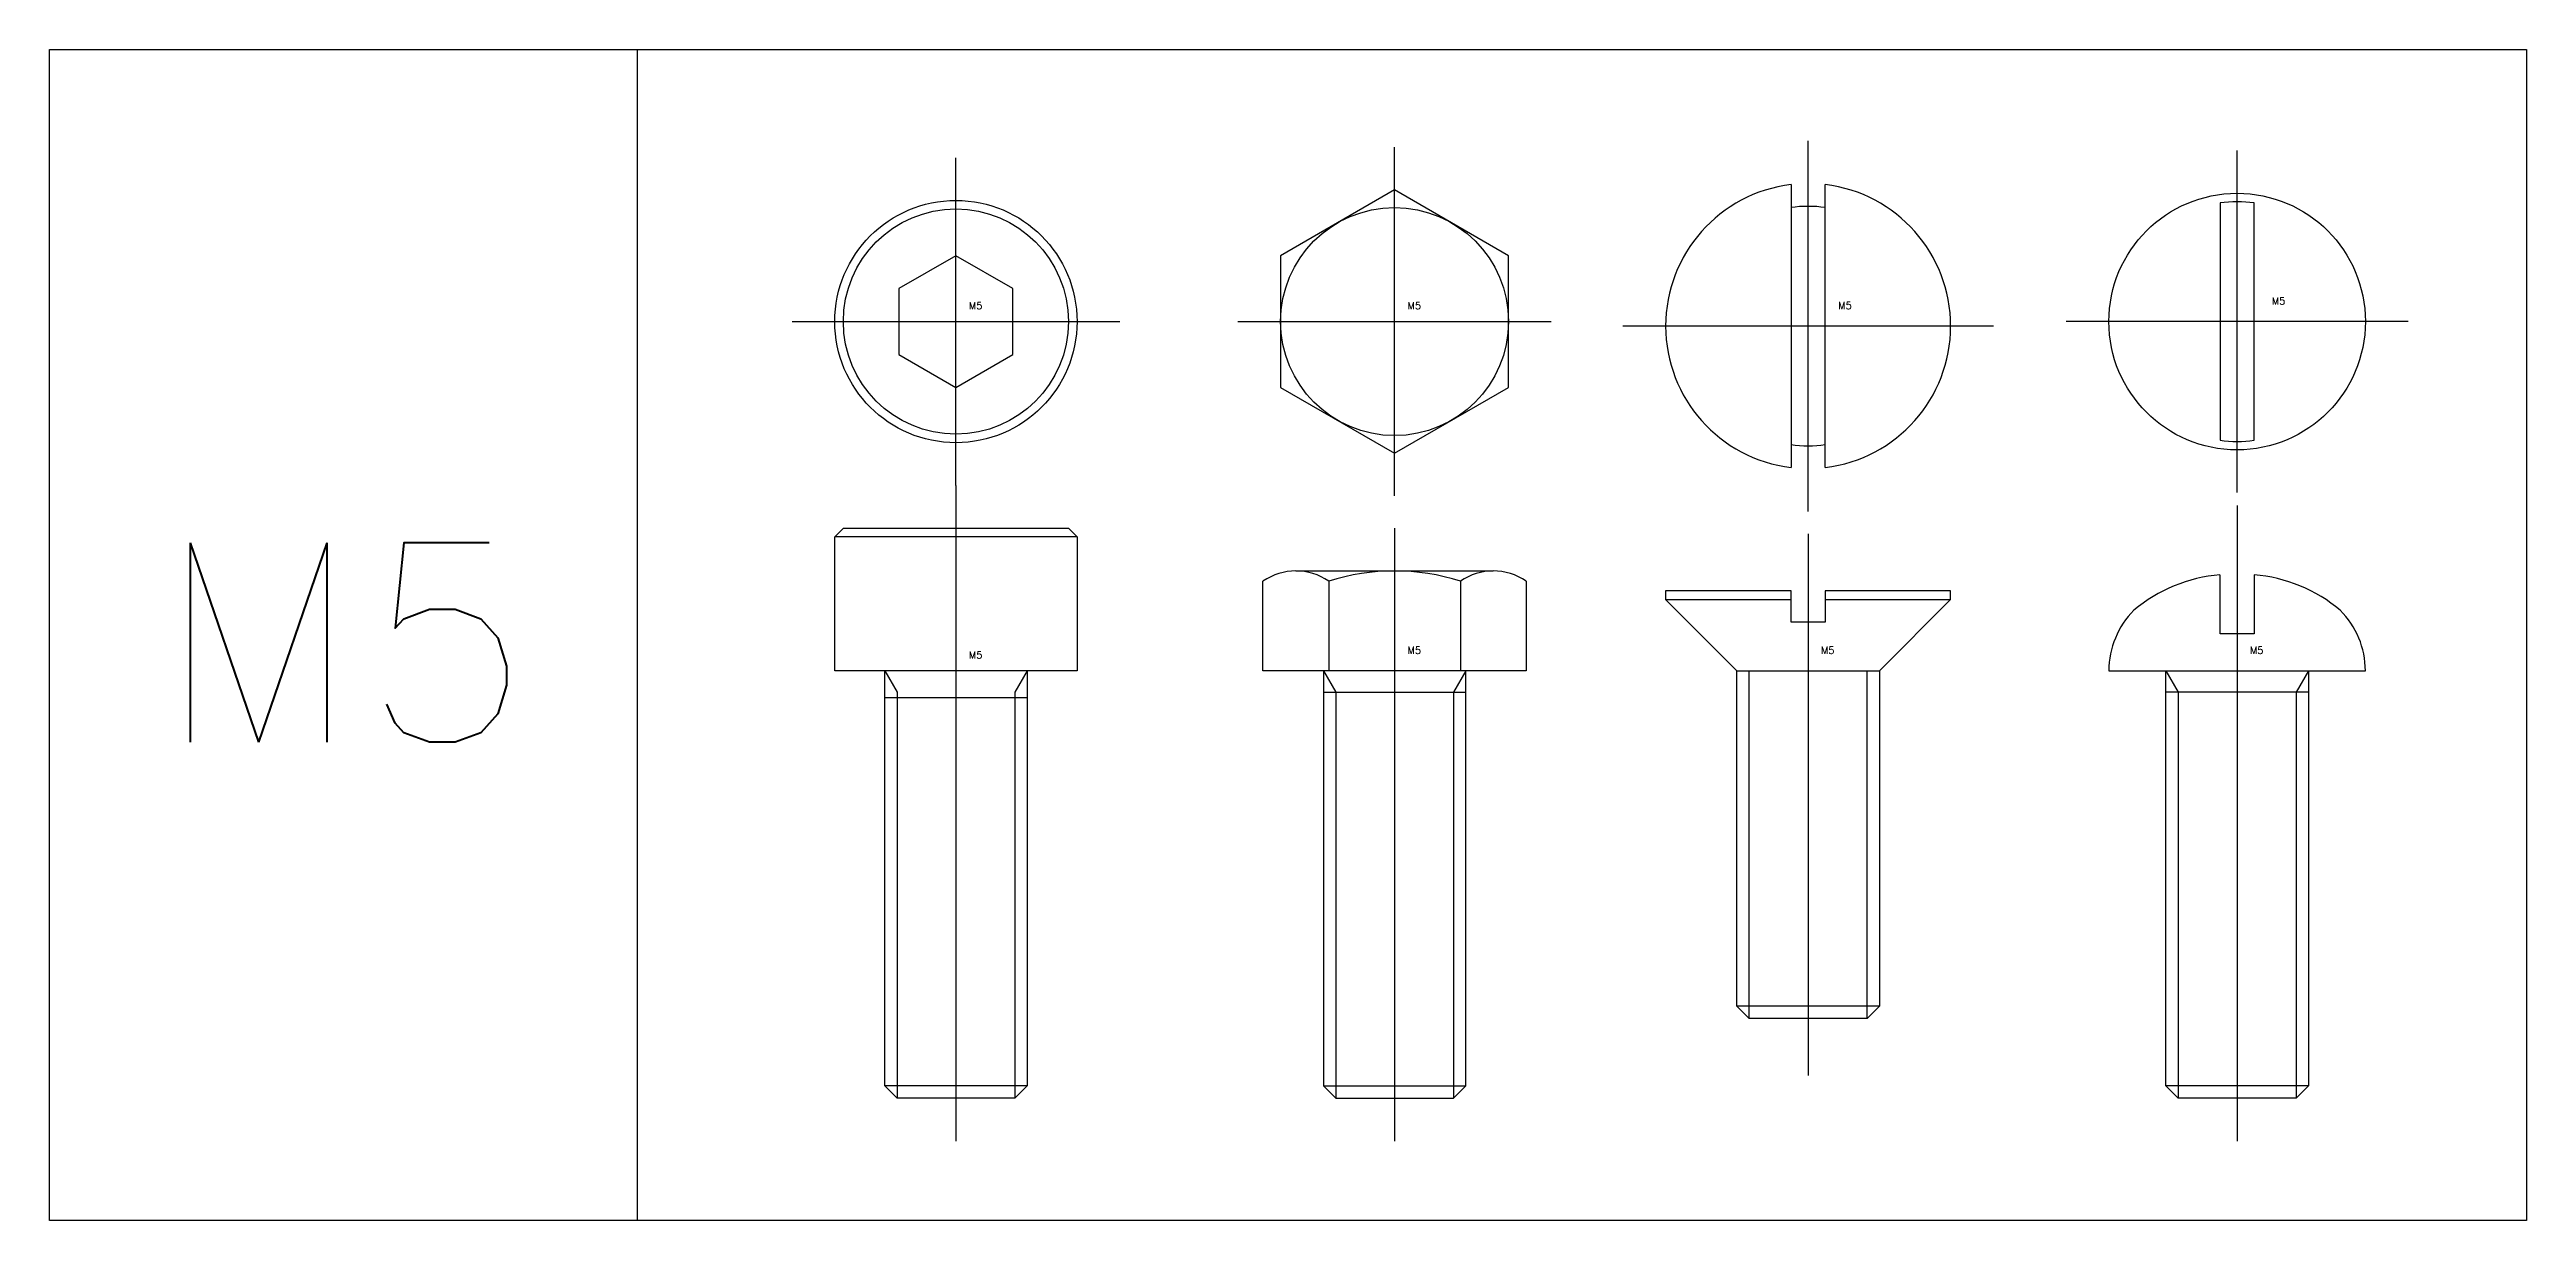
# Model space of a CAD drawing. Header units: millimetres. Extents: x 5559 to 5876, y 5929 to 6003.
# Drawn here: x 5743.4 to 5830.3, y 5948.1 to 5989.2 of the extents above; entities that cross this region are included whole.
import ezdxf

# ---------------------------------------------------------------- set-up
doc = ezdxf.new("R2010")
doc.units = ezdxf.units.MM
doc.linetypes.add('CENTER', pattern=[50.8, 31.75, -6.35, 6.35, -6.35])
doc.linetypes.add('HIDDEN', pattern=[9.525, 6.35, -3.175])
doc.layers.add('1', color=220, linetype='CENTER')
doc.layers.add('3', color=223, linetype='HIDDEN')
doc.styles.get("Standard").update_dxf_attribs({"font": 'romans.shx', "bigfont": 'whgtxt.shx'})

msp = doc.modelspace()

# ---------------------------------------------------------------- texts
msp.add_text('M5', height=7).set_placement((5747.136, 5964.854))
at = {"layer": '3'}
for p in [(5775.665, 5980.041), (5791.058, 5980.041), (5806.17, 5980.051), (5821.385, 5980.207), (5775.665, 5967.791), (5791.058, 5967.957), (5805.57, 5967.957), (5820.621, 5967.957)]:
    msp.add_text('M5', height=0.25, dxfattribs=at).set_placement(p)

# ---------------------------------------------------------------- linework, layer by layer
at = {"color": 3}
msp.add_line((5764.02, 5989.155), (5764.02, 5948.076), dxfattribs=at)
for p, q in [((5804.516, 5984.418), (5804.516, 5974.49)), ((5805.716, 5974.49), (5805.716, 5984.418)), ((5819.568, 5983.772), (5819.568, 5975.45)), ((5820.768, 5975.45), (5820.768, 5983.772)), ((5775.211, 5981.919), (5773.211, 5980.767)), ((5777.211, 5980.767), (5775.211, 5981.919)), ((5773.211, 5980.767), (5773.211, 5978.455)), ((5777.211, 5978.455), (5777.211, 5980.767)), ((5773.211, 5978.455), (5775.211, 5977.303)), ((5775.211, 5977.303), (5777.211, 5978.455)), ((5770.961, 5972.061), (5771.261, 5972.361)), ((5779.461, 5972.061), (5770.961, 5972.061)), ((5770.961, 5967.361), (5770.961, 5972.061)), ((5771.261, 5972.361), (5779.161, 5972.361)), ((5779.161, 5972.361), (5779.461, 5972.061)), ((5779.461, 5972.061), (5779.461, 5967.361)), ((5785.985, 5967.361), (5785.985, 5970.504)), ((5787.14, 5970.861), (5794.068, 5970.861)), ((5788.295, 5970.504), (5788.295, 5967.361)), ((5792.913, 5970.504), (5792.913, 5967.361)), ((5795.223, 5970.504), (5795.223, 5967.361)), ((5819.568, 5968.661), (5819.568, 5970.728)), ((5820.768, 5970.728), (5820.768, 5968.661)), ((5800.116, 5970.161), (5800.116, 5969.861)), ((5804.516, 5970.161), (5800.116, 5970.161)), ((5800.116, 5969.861), (5802.616, 5967.361)), ((5800.116, 5969.861), (5804.516, 5969.861)), ((5804.516, 5969.061), (5804.516, 5970.161)), ((5805.716, 5970.161), (5805.716, 5969.061)), ((5810.116, 5970.161), (5805.716, 5970.161)), ((5805.716, 5969.861), (5810.116, 5969.861)), ((5807.616, 5967.361), (5810.116, 5969.861)), ((5810.116, 5969.861), (5810.116, 5970.161)), ((5805.716, 5969.061), (5804.516, 5969.061)), ((5820.768, 5968.661), (5819.568, 5968.661)), ((5779.461, 5967.361), (5770.961, 5967.361)), ((5772.711, 5952.794), (5772.711, 5967.361)), ((5777.711, 5967.361), (5777.711, 5952.794)), ((5795.223, 5967.361), (5785.985, 5967.361)), ((5788.104, 5967.361), (5788.104, 5952.794)), ((5793.104, 5952.794), (5793.104, 5967.361)), ((5802.616, 5967.361), (5807.616, 5967.361)), ((5802.616, 5955.594), (5802.616, 5967.361)), ((5807.616, 5967.361), (5807.616, 5955.594)), ((5815.668, 5967.361), (5824.668, 5967.361)), ((5817.668, 5952.794), (5817.668, 5967.361)), ((5822.668, 5967.361), (5822.668, 5952.794)), ((5777.711, 5966.411), (5772.711, 5966.411)), ((5788.104, 5966.611), (5793.104, 5966.611)), ((5822.668, 5966.611), (5817.668, 5966.611)), ((5803.049, 5955.161), (5802.616, 5955.594)), ((5807.616, 5955.594), (5802.616, 5955.594)), ((5807.616, 5955.594), (5807.183, 5955.161)), ((5807.183, 5955.161), (5803.049, 5955.161)), ((5773.144, 5952.361), (5772.711, 5952.794)), ((5777.711, 5952.794), (5772.711, 5952.794)), ((5777.278, 5952.361), (5773.144, 5952.361)), ((5777.711, 5952.794), (5777.278, 5952.361)), ((5788.104, 5952.794), (5788.537, 5952.361)), ((5788.104, 5952.794), (5793.104, 5952.794)), ((5788.537, 5952.361), (5792.671, 5952.361)), ((5792.671, 5952.361), (5793.104, 5952.794)), ((5822.668, 5952.794), (5817.668, 5952.794)), ((5818.101, 5952.361), (5817.668, 5952.794)), ((5822.235, 5952.361), (5818.101, 5952.361)), ((5822.668, 5952.794), (5822.235, 5952.361))]:
    msp.add_line(p, q)
msp.add_lwpolyline([(5743.406, 5989.155), (5830.321, 5989.155), (5830.321, 5948.076), (5743.406, 5948.076)], close=True, dxfattribs=at)
msp.add_lwpolyline([(5794.604, 5977.302), (5794.604, 5981.92), (5790.604, 5984.23), (5786.604, 5981.92), (5786.604, 5977.302), (5790.604, 5974.992), (5794.604, 5977.302)])
for centre, radius in [((5775.211, 5979.611), 4.25), ((5775.211, 5979.611), 3.95), ((5790.604, 5979.611), 4), ((5820.168, 5979.611), 4.5)]:
    msp.add_circle(centre, radius)
for centre, radius, start, end in [((5805.116, 5979.454), 5, 96.8921, 263.1079), ((5805.116, 5979.454), 5, 276.8921, 83.1079), ((5805.116, 5979.454), 4.2, 81.78679, 98.21321), ((5820.168, 5979.611), 4.204, 81.79407, 98.20593), ((5805.116, 5979.454), 4.2, 261.78679, 278.21321), ((5820.168, 5979.611), 4.204, 261.79407, 278.20593), ((5787.14, 5968.816), 2.045, 55.61575, 124.38425), ((5790.604, 5963.218), 7.643, 72.41205, 107.58795), ((5794.068, 5968.816), 2.045, 55.61575, 124.38425), ((5820.018, 5965.346), 5.4, 94.78694, 130.01219), ((5820.317, 5965.346), 5.4, 49.98781, 85.21306), ((5818.668, 5967.361), 3, 134.99945, 179.99922), ((5821.668, 5967.361), 3, 0.00078, 45.00055)]:
    msp.add_arc(centre, radius, start, end)
at = {"layer": '1', "ltscale": 5}
for p, q in [((5805.116, 5972.954), (5805.116, 5985.954)), ((5790.604, 5973.492), (5790.604, 5985.73)), ((5820.168, 5973.611), (5820.168, 5985.611)), ((5785.104, 5979.611), (5796.104, 5979.611)), ((5811.616, 5979.454), (5798.616, 5979.454)), ((5826.168, 5979.611), (5814.168, 5979.611)), ((5820.168, 5973.158), (5820.168, 5950.861)), ((5790.604, 5972.361), (5790.604, 5950.861)), ((5805.116, 5972.161), (5805.116, 5953.161))]:
    msp.add_line(p, q, dxfattribs=at)
at = {"layer": '1', "ltscale": 4}
for p, q in [((5775.211, 5973.861), (5775.211, 5985.361)), ((5769.461, 5979.611), (5780.961, 5979.611)), ((5775.211, 5973.861), (5775.211, 5950.861))]:
    msp.add_line(p, q, dxfattribs=at)
at = {"layer": '1', "linetype": 'ByBlock'}
for p, q in [((5772.711, 5967.361), (5773.144, 5966.611)), ((5777.711, 5967.361), (5777.278, 5966.611)), ((5788.104, 5967.361), (5788.537, 5966.611)), ((5793.104, 5967.361), (5792.671, 5966.611)), ((5803.049, 5955.161), (5803.049, 5967.361)), ((5807.183, 5955.161), (5807.183, 5967.361)), ((5817.668, 5967.361), (5818.101, 5966.611)), ((5822.668, 5967.361), (5822.235, 5966.611)), ((5773.144, 5966.611), (5773.144, 5952.361)), ((5777.278, 5966.611), (5777.278, 5952.361)), ((5788.537, 5966.611), (5788.537, 5952.361)), ((5792.671, 5966.611), (5792.671, 5952.361)), ((5818.101, 5966.611), (5818.101, 5952.361)), ((5822.235, 5966.611), (5822.235, 5952.361))]:
    msp.add_line(p, q, dxfattribs=at)

msp.set_redraw_order([(e.dxf.handle, doc.entitydb.next_handle()) for e in msp.query("TEXT MTEXT ATTDEF DIMENSION ARC_DIMENSION")])  # texts and dimensions are drawn at this point

doc.saveas('drawing.dxf')
